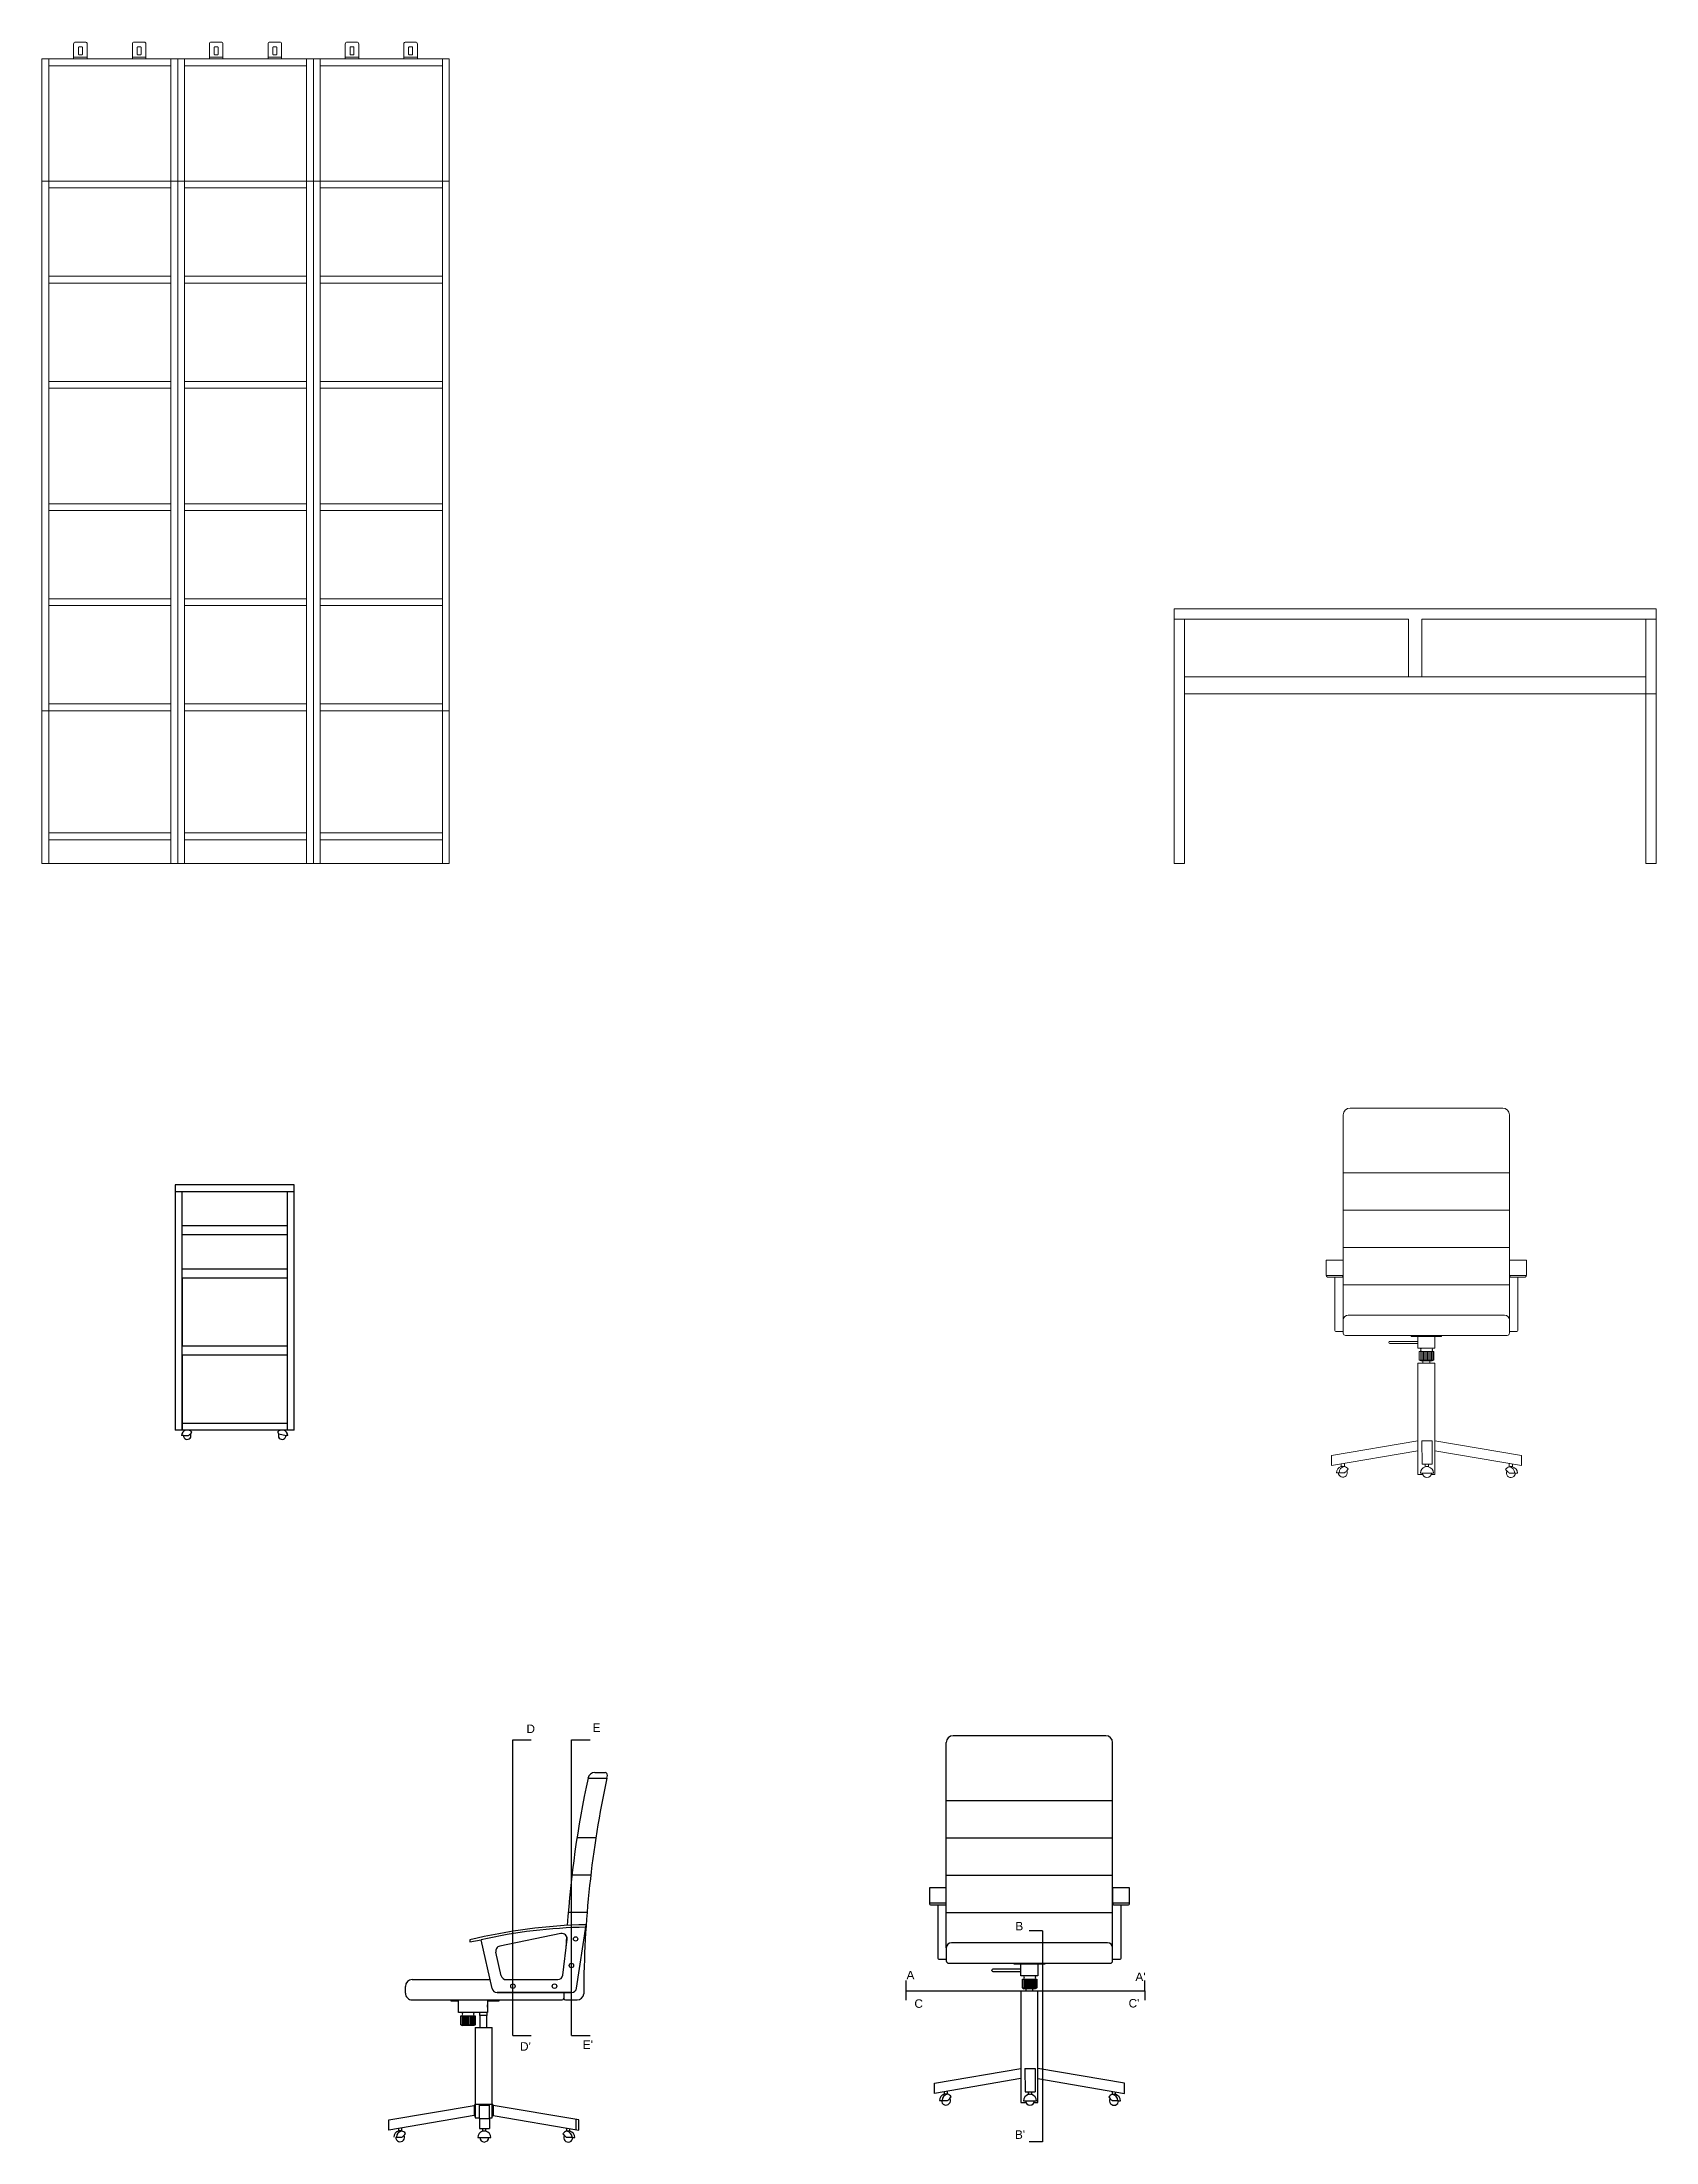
# Model space of a CAD drawing. Header units: millimetres. Extents: x 1212 to 3396, y 780 to 1892.
# Drawn here: x 1212 to 1687, y 1274 to 1892 of the extents above; entities that cross this region are included whole.
import ezdxf

# ---------------------------------------------------------------- set-up
doc = ezdxf.new("R2010")
doc.units = ezdxf.units.MM
doc.layers.add('A-FURN', color=2, linetype='Continuous', lineweight=18)
doc.styles.get("Standard").update_dxf_attribs({"font": 'arial.ttf'})

msp = doc.modelspace()

# ---------------------------------------------------------------- texts
at = {"char_height": 2.5, "attachment_point": 1}
for s, width, insert in [('D', 4.1581, (1354.41, 1396.61)), ('E', 5.2843, (1373.93, 1396.95)), ('B', 3.3782, (1498.52, 1338.46)), ('A', 12.5763, (1466.43, 1324.04)), ("A'", 7.7745, (1533.89, 1323.54)), ('C', 2.6376, (1468.76, 1315.66)), ("C'", 4.7477, (1531.89, 1315.75)), ("D'", 6.1741, (1352.52, 1303.03)), ("E'", 5.9941, (1371.01, 1303.54)), ("B'", 3.3782, (1498.39, 1277.05))]:
    msp.add_mtext_dynamic_manual_height_columns(s, width=width, gutter_width=12.5, heights=[0], dxfattribs=dict(at, insert=insert))

# ---------------------------------------------------------------- linework, layer by layer
for p, q in [((1285.92, 1555.62), (1250.92, 1555.62)), ((1250.92, 1555.62), (1250.92, 1483.37)), ((1250.92, 1553.62), (1285.92, 1553.62)), ((1252.92, 1483.37), (1252.92, 1553.62)), ((1283.92, 1553.62), (1283.92, 1483.33)), ((1285.92, 1483.37), (1285.92, 1555.62)), ((1252.92, 1543.62), (1283.92, 1543.62)), ((1283.92, 1540.87), (1252.92, 1540.87)), ((1252.92, 1530.87), (1283.92, 1530.87)), ((1283.92, 1528.12), (1252.92, 1528.12)), ((1252.92, 1528.12), (1252.92, 1508.12)), ((1252.92, 1508.12), (1283.92, 1508.12)), ((1283.92, 1505.37), (1252.92, 1505.37)), ((1252.92, 1505.37), (1252.92, 1483.37)), ((1252.92, 1485.37), (1283.92, 1485.37)), ((1285.92, 1483.37), (1250.92, 1483.37)), ((1253.29, 1481.75), (1252.78, 1481.75)), ((1253.29, 1481.75), (1254.83, 1481.75)), ((1281.43, 1482.28), (1283.56, 1481.75)), ((1284.07, 1481.75), (1283.56, 1481.75)), ((1350.42, 1304.95), (1350.42, 1392.09)), ((1350.42, 1392.09), (1355.79, 1392.09)), ((1367.68, 1304.95), (1367.68, 1392.09)), ((1367.68, 1392.09), (1373.21, 1392.09)), ((1525.17, 1393.29), (1480.17, 1393.29)), ((1478.17, 1330.8), (1478.17, 1391.29)), ((1527.17, 1330.86), (1527.17, 1391.29)), ((1372.57, 1380.8), (1372.58, 1380.88)), ((1372.57, 1380.8), (1378.12, 1380.8)), ((1374.54, 1382.46), (1377.58, 1382.46)), ((1378.12, 1380.8), (1378.27, 1381.63)), ((1478.17, 1374.19), (1527.17, 1374.19)), ((1369.34, 1363.35), (1374.89, 1363.35)), ((1478.17, 1363.19), (1527.17, 1363.19)), ((1367.84, 1352.35), (1373.39, 1352.35)), ((1478.17, 1352.19), (1527.17, 1352.19)), ((1478.17, 1343.97), (1473.17, 1343.97)), ((1478.17, 1348.47), (1475.67, 1348.47)), ((1475.67, 1343.47), (1475.67, 1327.77)), ((1532.17, 1344), (1527.17, 1343.97)), ((1529.67, 1327.77), (1529.67, 1343.47)), ((1366.74, 1341.35), (1372.29, 1341.35)), ((1369.2, 1318.97), (1372.01, 1337.6)), ((1478.17, 1341.19), (1527.17, 1341.19)), ((1337.77, 1332.6), (1341.11, 1333.22)), ((1344.28, 1318.84), (1341.11, 1333.22)), ((1364.59, 1335.02), (1346.56, 1331.33)), ((1365.14, 1322.77), (1366.38, 1333.37)), ((1366.25, 1334.18), (1366.07, 1330.77)), ((1478.17, 1330.8), (1478.17, 1326.99)), ((1525.67, 1332.3), (1479.67, 1332.3)), ((1506.49, 1335.8), (1502.61, 1335.8)), ((1506.49, 1335.8), (1506.49, 1273.72)), ((1527.17, 1327), (1527.17, 1330.8)), ((1346.99, 1322.61), (1345.41, 1329.53)), ((1475.97, 1327.47), (1478.17, 1327.47)), ((1478.87, 1326.29), (1526.47, 1326.3)), ((1491.58, 1324.19), (1491.58, 1324.26)), ((1500.17, 1324.56), (1491.88, 1324.56)), ((1527.17, 1327.47), (1529.37, 1327.47)), ((1318.75, 1317.48), (1318.75, 1319.48)), ((1320.75, 1321.48), (1343.7, 1321.48)), ((1348.46, 1321.45), (1363.65, 1321.45)), ((1466.24, 1318.15), (1466.24, 1315.36)), ((1491.88, 1323.89), (1500.17, 1323.89)), ((1500.17, 1318.15), (1500.17, 1285.29)), ((1500.17, 1318.15), (1505.17, 1318.15)), ((1500.59, 1321.61), (1504.83, 1321.61)), ((1500.59, 1319.01), (1504.83, 1319.01)), ((1500.59, 1319.01), (1501.02, 1318.77)), ((1500.99, 1321.61), (1500.99, 1319.01)), ((1501.39, 1321.61), (1501.39, 1319.01)), ((1501.67, 1318.15), (1501.67, 1318.77)), ((1501.79, 1321.61), (1501.79, 1319.01)), ((1502.19, 1321.61), (1502.19, 1319.01)), ((1502.59, 1321.61), (1502.59, 1319.01)), ((1502.99, 1321.61), (1502.99, 1319.01)), ((1503.39, 1321.61), (1503.39, 1319.01)), ((1503.67, 1318.15), (1503.67, 1318.77)), ((1503.79, 1321.61), (1503.79, 1319.01)), ((1504.19, 1321.61), (1504.19, 1319.01)), ((1504.83, 1319.01), (1504.4, 1318.77)), ((1504.59, 1321.61), (1504.59, 1319.01)), ((1505.17, 1285.29), (1505.17, 1318.15)), ((1536.69, 1318.15), (1536.69, 1315.36)), ((1320.76, 1315.48), (1364.9, 1315.49)), ((1332.26, 1315.1), (1332.26, 1315.48)), ((1334.39, 1315.1), (1332.26, 1315.1)), ((1346.23, 1315.11), (1342.95, 1315.11)), ((1342.95, 1313.37), (1342.95, 1314.04)), ((1367.71, 1317.66), (1345.75, 1317.66)), ((1345.75, 1317.66), (1367.71, 1317.66)), ((1346.23, 1315.49), (1346.23, 1315.11)), ((1365.4, 1317.66), (1365.4, 1315.99)), ((1365.9, 1315.49), (1369.32, 1315.49)), ((1335.08, 1310.8), (1339.31, 1310.8)), ((1335.08, 1308.19), (1339.31, 1308.19)), ((1335.08, 1308.19), (1335.5, 1307.95)), ((1335.48, 1310.8), (1335.48, 1308.19)), ((1335.88, 1310.8), (1335.88, 1308.19)), ((1336.28, 1310.8), (1336.28, 1308.19)), ((1336.68, 1310.8), (1336.68, 1308.19)), ((1337.08, 1310.8), (1337.08, 1308.19)), ((1337.48, 1310.8), (1337.48, 1308.19)), ((1337.88, 1310.8), (1337.88, 1308.19)), ((1338.28, 1310.8), (1338.28, 1308.19)), ((1338.68, 1310.8), (1338.68, 1308.19)), ((1339.31, 1308.19), (1338.89, 1307.95)), ((1339.08, 1310.8), (1339.08, 1308.19)), ((1339.32, 1307.33), (1339.32, 1280.73)), ((1339.32, 1307.33), (1344.32, 1307.33)), ((1340.73, 1310.85), (1340.57, 1311.02)), ((1340.73, 1307.33), (1340.73, 1310.85)), ((1342.73, 1310.85), (1340.73, 1310.85)), ((1342.88, 1311.02), (1342.73, 1310.85)), ((1342.73, 1307.33), (1342.73, 1310.85)), ((1344.32, 1280.73), (1344.32, 1307.33)), ((1350.42, 1304.95), (1355.79, 1304.95)), ((1367.68, 1304.95), (1373.21, 1304.95)), ((1501.33, 1295.29), (1501.4, 1288.4)), ((1501.33, 1295.29), (1504.33, 1295.29)), ((1504.33, 1295.29), (1504.4, 1288.4)), ((1477.56, 1288.45), (1477.56, 1287.68)), ((1478.55, 1287.68), (1478.55, 1288.62)), ((1501.4, 1288.4), (1504.4, 1288.4)), ((1502.34, 1288.4), (1502.34, 1287.61)), ((1503.33, 1287.61), (1503.33, 1288.4)), ((1527.09, 1288.57), (1527.09, 1287.61)), ((1528.08, 1287.61), (1528.08, 1288.4)), ((1339.32, 1284.79), (1338.99, 1284.41)), ((1338.99, 1284.41), (1338.99, 1281.41)), ((1338.99, 1281.41), (1339.32, 1281.15)), ((1339.32, 1284.79), (1344.32, 1284.81)), ((1339.32, 1280.73), (1340.52, 1280.73)), ((1340.55, 1284.48), (1343.52, 1284.48)), ((1340.55, 1280.58), (1340.55, 1284.48)), ((1343.52, 1280.58), (1343.52, 1284.48)), ((1343.52, 1280.73), (1344.32, 1280.73)), ((1344.32, 1284.81), (1344.65, 1284.42)), ((1344.65, 1281.42), (1344.32, 1281.16)), ((1344.65, 1284.42), (1344.65, 1281.42)), ((1476.14, 1285.84), (1476.74, 1285.84)), ((1476.74, 1285.84), (1478.53, 1285.84)), ((1500.17, 1285.29), (1501.6, 1285.29)), ((1500.92, 1285.76), (1501.51, 1285.76)), ((1501.51, 1285.76), (1504.15, 1285.76)), ((1504.06, 1285.29), (1505.17, 1285.29)), ((1504.15, 1285.76), (1504.74, 1285.76)), ((1528.9, 1285.76), (1527.11, 1285.76)), ((1528.9, 1285.76), (1529.5, 1285.76)), ((1315.89, 1275.02), (1317.68, 1275.02)), ((1316.71, 1277.63), (1316.71, 1276.86)), ((1317.7, 1276.86), (1317.7, 1277.8)), ((1340.07, 1274.94), (1340.67, 1274.94)), ((1340.55, 1280.58), (1340.55, 1277.58)), ((1340.55, 1280.58), (1343.52, 1280.58)), ((1340.55, 1277.58), (1343.55, 1277.58)), ((1340.67, 1274.94), (1343.3, 1274.94)), ((1341.49, 1277.58), (1341.49, 1276.79)), ((1342.48, 1276.79), (1342.48, 1277.58)), ((1343.3, 1274.94), (1343.9, 1274.94)), ((1343.52, 1280.58), (1343.52, 1277.58)), ((1366.24, 1277.75), (1366.24, 1276.79)), ((1368.06, 1274.94), (1366.26, 1274.94)), ((1367.23, 1276.79), (1367.23, 1277.58)), ((1368.06, 1274.94), (1368.65, 1274.94)), ((1369.03, 1277.28), (1369.03, 1280.28)), ((1369.03, 1277.28), (1369.03, 1280.28)), ((1506.49, 1273.72), (1502.61, 1273.72))]:
    msp.add_line(p, q)
for points in [[(1473.17, 1348.47), (1473.17, 1343.97, 0.414214), (1473.67, 1343.47), (1477.67, 1343.47, 0.414214), (1478.17, 1343.97), (1478.17, 1348.47)], [(1527.17, 1348.47), (1527.17, 1343.97, 0.414214), (1527.67, 1343.47), (1531.67, 1343.47, 0.414214), (1532.17, 1343.97), (1532.17, 1348.47)]]:
    msp.add_lwpolyline(points, format="xyb", close=True)
for points in [[(1498.17, 1326.3), (1507.17, 1326.3), (1507.17, 1325.98), (1498.17, 1325.98)], [(1334.39, 1315.48), (1342.95, 1315.49), (1342.95, 1311.74), (1334.39, 1311.74)], [(1340.57, 1311.74), (1340.57, 1311.02), (1342.88, 1311.02), (1342.88, 1311.74)]]:
    msp.add_lwpolyline(points, close=True)
for points in [[(1500.17, 1326.3), (1500.17, 1326.3), (1505.17, 1326.3), (1505.17, 1326.3)], [(1505.17, 1325.98), (1505.17, 1322.55), (1500.17, 1322.55), (1500.17, 1325.98)], [(1466.24, 1321.24), (1466.24, 1318.15), (1536.69, 1318.15), (1536.69, 1321.24)], [(1500.59, 1319.01), (1500.59, 1321.61)], [(1501.09, 1322.55), (1500.97, 1322.41), (1501.09, 1322.27), (1500.97, 1322.14), (1501.09, 1322.02), (1500.97, 1321.92), (1501.09, 1321.8), (1500.97, 1321.72), (1501.09, 1321.61)], [(1504.4, 1318.77), (1501.02, 1318.77)], [(1504.33, 1322.55), (1504.45, 1322.41), (1504.33, 1322.27), (1504.45, 1322.14), (1504.33, 1322.02), (1504.45, 1321.92), (1504.33, 1321.8), (1504.45, 1321.72), (1504.33, 1321.61)], [(1504.83, 1321.61), (1504.83, 1319.01)], [(1335.58, 1311.74), (1335.45, 1311.59), (1335.58, 1311.46), (1335.45, 1311.33), (1335.58, 1311.21), (1335.45, 1311.11), (1335.58, 1310.99), (1335.45, 1310.9), (1335.58, 1310.8)], [(1338.81, 1311.74), (1338.94, 1311.59), (1338.81, 1311.46), (1338.94, 1311.33), (1338.81, 1311.21), (1338.94, 1311.11), (1338.81, 1310.99), (1338.94, 1310.9), (1338.81, 1310.8)], [(1335.08, 1308.19), (1335.08, 1310.8)], [(1338.89, 1307.95), (1335.5, 1307.95)], [(1339.31, 1310.8), (1339.31, 1308.19)], [(1500.17, 1292.29), (1474.67, 1287.96), (1474.67, 1290.96), (1500.17, 1295.29)], [(1505.17, 1292.29), (1530.66, 1287.96), (1530.66, 1290.96), (1505.17, 1295.29)], [(1338.99, 1281.41), (1313.82, 1277.14), (1313.82, 1280.14), (1339.01, 1284.42)], [(1344.65, 1281.42), (1369.81, 1277.14), (1369.81, 1280.14), (1344.65, 1284.42)]]:
    msp.add_lwpolyline(points)
for centre in [(1368.91, 1333.44), (1367.68, 1325.62), (1350.42, 1319.54), (1362.69, 1319.54)]:
    msp.add_circle(centre, 0.652)
for centre, radius, start, end in [((1254.42, 1481.75), 1.64, 104.98823, 180), ((1254.42, 1481.75), 1.13, 180, 28.0642), ((1252.3, 1485.14), 4.23, 306.70088, 317.46796), ((1254.42, 1481.75), 1.64, 35.44899, 75.01177), ((1252.3, 1485.14), 4.23, 317.46796, 324.76314), ((1282.42, 1481.75), 1.64, 104.98823, 144.55101), ((1284.55, 1485.14), 4.23, 215.23686, 222.53204), ((1282.42, 1481.75), 1.13, 151.9358, 0), ((1282.42, 1481.75), 1.64, 0, 75.01177), ((1480.17, 1391.29), 2, 90, 180), ((1525.17, 1391.29), 2, 0, 90), ((1669.01, 1316.88), 303.26, 167.83368, 176.12049), ((1674.56, 1316.88), 303.26, 167.83368, 179.92565), ((1374.54, 1380.46), 2, 90, 167.67317), ((1377.58, 1381.76), 0.7, 349.74054, 90), ((1374.64, 1183.94), 153.69, 90.978, 103.87933), ((1374.64, 1183.23), 153.69, 91.01231, 102.61468), ((1338.13, 1332.87), 0.447, 143.24222, 216.75778), ((1346.87, 1329.87), 1.5, 102.03798, 192.91436), ((1364.89, 1333.55), 1.5, 353.35203, 101.55009), ((1479.67, 1330.8), 1.5, 90, 180), ((1525.67, 1330.8), 1.5, 0, 90), ((1475.97, 1327.77), 0.3, 180, 270), ((1478.87, 1326.99), 0.7, 180, 270.01408), ((1491.88, 1324.26), 0.3, 90, 180), ((1491.88, 1324.19), 0.3, 180, 270), ((1526.47, 1327), 0.7, 270.01408, 0), ((1529.37, 1327.77), 0.3, 270, 0), ((1320.75, 1319.48), 2, 90, 180), ((1345.75, 1319.16), 1.5, 192.43573, 270), ((1348.46, 1322.95), 1.5, 192.91436, 270), ((1363.65, 1322.95), 1.5, 270, 353.35203), ((1367.71, 1319.16), 1.5, 270, 352.53132), ((1320.75, 1317.48), 2, 180, 270.01408), ((1364.9, 1315.99), 0.5, 270.0135, 0), ((1365.9, 1315.99), 0.5, 180, 270), ((1369.32, 1317.49), 2, 270.01408, 353.87966), ((1478.06, 1285.84), 1.91, 104.98823, 180), ((1478.76, 1285.86), 1.83, 96.75194, 180.90336), ((1478.06, 1285.84), 1.91, 75.01177, 104.98823), ((1478.06, 1285.84), 1.91, 35.44899, 75.01177), ((1475.58, 1289.79), 4.93, 317.46796, 324.76314), ((1502.83, 1285.76), 1.91, 104.98823, 180), ((1502.83, 1285.76), 1.91, 75.01177, 104.98823), ((1502.83, 1285.76), 1.91, 0, 75.01177), ((1527.59, 1285.76), 1.91, 104.98823, 144.55101), ((1530.06, 1289.72), 4.93, 215.23686, 222.53204), ((1527.59, 1285.76), 1.91, 75.01177, 104.98823), ((1526.88, 1285.79), 1.83, 359.09664, 83.24806), ((1527.59, 1285.76), 1.91, 0, 75.01177), ((1478.06, 1285.84), 1.32, 180, 28.0642), ((1475.58, 1289.79), 4.93, 306.70088, 317.46796), ((1502.83, 1285.76), 1.32, 180, 0), ((1527.59, 1285.76), 1.32, 151.9358, 0), ((1530.06, 1289.72), 4.93, 222.53204, 233.29912), ((1317.21, 1275.02), 1.91, 104.98823, 180), ((1317.21, 1275.02), 1.32, 180, 28.0642), ((1317.92, 1275.05), 1.83, 96.75194, 180.90336), ((1317.21, 1275.02), 1.91, 75.01177, 104.98823), ((1314.74, 1278.97), 4.93, 306.70088, 317.46796), ((1317.21, 1275.02), 1.91, 35.44899, 75.01177), ((1314.74, 1278.97), 4.93, 317.46796, 324.76314), ((1341.98, 1274.94), 1.91, 104.98823, 180), ((1341.98, 1274.94), 1.32, 180, 0), ((1341.98, 1274.94), 1.91, 75.01177, 104.98823), ((1341.98, 1274.94), 1.91, 0, 75.01177), ((1366.74, 1274.94), 1.91, 104.98823, 144.55101), ((1369.21, 1278.9), 4.93, 215.23686, 222.53204), ((1366.74, 1274.94), 1.32, 151.9358, 0), ((1369.21, 1278.9), 4.93, 222.53204, 233.29912), ((1366.74, 1274.94), 1.91, 75.01177, 104.98823), ((1366.03, 1274.97), 1.83, 359.09664, 83.24806), ((1366.74, 1274.94), 1.91, 0, 75.01177)]:
    msp.add_arc(centre, radius, start, end)
at = {"layer": 'A-FURN'}
for p, q in [((1211.63, 1650.26), (1211.63, 1887.26)), ((1211.63, 1887.26), (1331.63, 1887.26)), ((1213.63, 1887.26), (1213.63, 1650.26)), ((1220.96, 1887.26), (1220.96, 1891.66)), ((1220.96, 1887.76), (1224.96, 1887.76)), ((1221.56, 1892.26), (1224.36, 1892.26)), ((1224.96, 1891.66), (1224.96, 1887.26)), ((1238.26, 1887.26), (1238.26, 1891.66)), ((1238.26, 1887.76), (1242.26, 1887.76)), ((1238.86, 1892.26), (1241.66, 1892.26)), ((1242.26, 1891.66), (1242.26, 1887.26)), ((1249.63, 1887.26), (1249.63, 1650.26)), ((1251.63, 1650.26), (1251.63, 1887.26)), ((1251.63, 1887.26), (1253.63, 1887.26)), ((1253.63, 1887.26), (1253.63, 1650.26)), ((1260.97, 1887.26), (1260.97, 1891.66)), ((1260.97, 1887.76), (1264.96, 1887.76)), ((1261.57, 1892.26), (1264.36, 1892.26)), ((1264.96, 1891.66), (1264.96, 1887.26)), ((1278.26, 1887.26), (1278.26, 1891.66)), ((1278.26, 1887.76), (1282.26, 1887.76)), ((1278.86, 1892.26), (1281.66, 1892.26)), ((1282.26, 1891.66), (1282.26, 1887.26)), ((1289.63, 1650.26), (1289.63, 1887.26)), ((1289.63, 1887.26), (1291.63, 1887.26)), ((1291.63, 1887.26), (1291.63, 1650.26)), ((1293.63, 1650.26), (1293.63, 1887.26)), ((1300.99, 1887.26), (1300.99, 1891.66)), ((1300.99, 1887.76), (1304.99, 1887.76)), ((1301.59, 1892.26), (1304.39, 1892.26)), ((1304.99, 1891.66), (1304.99, 1887.26)), ((1318.27, 1887.26), (1318.27, 1891.66)), ((1318.27, 1887.76), (1322.27, 1887.76)), ((1318.87, 1892.26), (1321.67, 1892.26)), ((1322.27, 1891.66), (1322.27, 1887.26)), ((1329.63, 1887.26), (1329.63, 1650.26)), ((1331.63, 1887.26), (1331.63, 1650.26)), ((1213.63, 1885.26), (1249.63, 1885.26)), ((1253.63, 1885.26), (1289.63, 1885.26)), ((1293.63, 1885.26), (1329.63, 1885.26)), ((1211.63, 1851.26), (1331.63, 1851.26)), ((1213.63, 1849.26), (1249.63, 1849.26)), ((1253.63, 1849.26), (1289.63, 1849.26)), ((1293.63, 1849.26), (1329.63, 1849.26)), ((1213.63, 1823.26), (1249.63, 1823.26)), ((1213.63, 1821.26), (1249.63, 1821.26)), ((1253.63, 1823.26), (1289.63, 1823.26)), ((1253.63, 1821.26), (1289.63, 1821.26)), ((1293.63, 1823.26), (1329.63, 1823.26)), ((1293.63, 1821.26), (1329.63, 1821.26)), ((1329.63, 1821.26), (1329.63, 1790.26)), ((1213.63, 1792.26), (1249.63, 1792.26)), ((1249.63, 1790.26), (1213.63, 1790.26)), ((1213.63, 1790.26), (1213.63, 1754.26)), ((1253.63, 1792.26), (1289.63, 1792.26)), ((1289.63, 1790.26), (1253.63, 1790.26)), ((1293.63, 1792.26), (1329.63, 1792.26)), ((1329.63, 1790.26), (1293.63, 1790.26)), ((1213.63, 1754.26), (1213.63, 1756.26)), ((1213.63, 1756.26), (1249.63, 1756.26)), ((1213.63, 1754.26), (1249.63, 1754.26)), ((1253.63, 1756.26), (1289.63, 1756.26)), ((1253.63, 1754.26), (1289.63, 1754.26)), ((1293.63, 1756.26), (1329.63, 1756.26)), ((1293.63, 1754.26), (1329.63, 1754.26)), ((1213.63, 1726.26), (1213.63, 1728.26)), ((1213.63, 1728.26), (1249.63, 1728.26)), ((1249.63, 1726.26), (1213.63, 1726.26)), ((1213.63, 1726.26), (1213.63, 1695.26)), ((1253.63, 1728.26), (1289.63, 1728.26)), ((1289.63, 1726.26), (1253.63, 1726.26)), ((1293.63, 1728.26), (1329.63, 1728.26)), ((1329.63, 1726.26), (1293.63, 1726.26)), ((1545.34, 1650.26), (1545.34, 1725.26)), ((1545.34, 1725.26), (1687.34, 1725.26)), ((1545.34, 1722.26), (1614.34, 1722.26)), ((1548.34, 1705.26), (1548.34, 1722.26)), ((1614.34, 1722.26), (1614.34, 1705.26)), ((1618.34, 1722.26), (1687.34, 1722.26)), ((1618.34, 1722.26), (1618.34, 1705.26)), ((1684.34, 1705.26), (1684.34, 1722.26)), ((1687.34, 1725.26), (1687.34, 1650.26)), ((1548.34, 1705.26), (1548.34, 1650.26)), ((1548.34, 1705.26), (1684.34, 1705.26)), ((1684.34, 1705.26), (1684.34, 1650.26)), ((1249.63, 1695.26), (1211.63, 1695.26)), ((1213.63, 1695.26), (1213.63, 1697.26)), ((1213.63, 1697.26), (1249.63, 1697.26)), ((1253.63, 1697.26), (1289.63, 1697.26)), ((1289.63, 1695.26), (1253.63, 1695.26)), ((1293.63, 1697.26), (1329.63, 1697.26)), ((1331.63, 1695.26), (1293.63, 1695.26)), ((1548.34, 1700.26), (1684.34, 1700.26)), ((1684.34, 1700.26), (1687.34, 1700.26)), ((1213.63, 1659.26), (1249.63, 1659.26)), ((1253.63, 1659.26), (1289.63, 1659.26)), ((1293.63, 1659.26), (1329.63, 1659.26)), ((1213.63, 1657.26), (1249.63, 1657.26)), ((1253.63, 1657.26), (1289.63, 1657.26)), ((1293.63, 1657.26), (1329.63, 1657.26)), ((1331.63, 1650.26), (1211.63, 1650.26)), ((1249.63, 1650.26), (1251.63, 1650.26)), ((1291.63, 1650.26), (1293.63, 1650.26)), ((1548.34, 1650.26), (1545.34, 1650.26)), ((1684.34, 1650.26), (1687.34, 1650.26)), ((1642.15, 1578.22), (1597.15, 1578.22)), ((1595.15, 1515.74), (1595.15, 1576.22)), ((1644.15, 1515.79), (1644.15, 1576.22)), ((1595.15, 1559.12), (1644.15, 1559.12)), ((1595.15, 1548.12), (1644.15, 1548.12)), ((1595.15, 1537.12), (1644.15, 1537.12)), ((1595.15, 1528.9), (1590.15, 1528.9)), ((1595.15, 1533.4), (1592.65, 1533.4)), ((1592.65, 1528.4), (1592.65, 1512.7)), ((1649.15, 1528.93), (1644.15, 1528.9)), ((1646.65, 1512.7), (1646.65, 1528.4)), ((1595.15, 1526.12), (1644.15, 1526.12)), ((1595.15, 1515.74), (1595.15, 1511.92)), ((1642.65, 1517.24), (1596.65, 1517.24)), ((1644.15, 1511.94), (1644.15, 1515.74)), ((1592.95, 1512.4), (1595.15, 1512.4)), ((1595.85, 1511.22), (1643.45, 1511.24)), ((1617.15, 1509.49), (1608.86, 1509.49)), ((1644.15, 1512.4), (1646.35, 1512.4)), ((1608.56, 1509.12), (1608.56, 1509.19)), ((1608.86, 1508.82), (1617.15, 1508.82)), ((1617.58, 1506.54), (1621.82, 1506.54)), ((1617.58, 1503.94), (1621.82, 1503.94)), ((1617.58, 1503.94), (1618, 1503.7)), ((1617.98, 1506.54), (1617.98, 1503.94)), ((1618.38, 1506.54), (1618.38, 1503.94)), ((1618.65, 1503.08), (1618.65, 1503.7)), ((1618.78, 1506.54), (1618.78, 1503.94)), ((1619.18, 1506.54), (1619.18, 1503.94)), ((1619.58, 1506.54), (1619.58, 1503.94)), ((1619.98, 1506.54), (1619.98, 1503.94)), ((1620.38, 1506.54), (1620.38, 1503.94)), ((1620.65, 1503.08), (1620.65, 1503.7)), ((1620.78, 1506.54), (1620.78, 1503.94)), ((1621.18, 1506.54), (1621.18, 1503.94)), ((1621.82, 1503.94), (1621.39, 1503.7)), ((1621.58, 1506.54), (1621.58, 1503.94)), ((1617.15, 1503.08), (1617.15, 1470.22)), ((1617.15, 1503.08), (1622.15, 1503.08)), ((1622.15, 1470.22), (1622.15, 1503.08)), ((1618.32, 1480.23), (1618.38, 1473.33)), ((1618.32, 1480.23), (1621.32, 1480.23)), ((1621.32, 1480.23), (1621.38, 1473.33)), ((1594.55, 1473.38), (1594.55, 1472.61)), ((1595.53, 1472.61), (1595.53, 1473.55)), ((1618.38, 1473.33), (1621.38, 1473.33)), ((1619.32, 1473.33), (1619.32, 1472.54)), ((1620.31, 1472.54), (1620.31, 1473.33)), ((1644.08, 1473.5), (1644.08, 1472.54)), ((1645.06, 1472.54), (1645.06, 1473.33)), ((1593.13, 1470.77), (1593.72, 1470.77)), ((1593.72, 1470.77), (1595.52, 1470.77)), ((1617.15, 1470.22), (1618.58, 1470.22)), ((1617.9, 1470.69), (1618.5, 1470.69)), ((1618.5, 1470.69), (1621.14, 1470.69)), ((1621.05, 1470.22), (1622.15, 1470.22)), ((1621.14, 1470.69), (1621.73, 1470.69)), ((1645.89, 1470.69), (1644.09, 1470.69)), ((1645.89, 1470.69), (1646.48, 1470.69))]:
    msp.add_line(p, q, dxfattribs=at)
for points in [[(1222.59, 1890.84), (1223.35, 1890.84, -0.414214), (1223.55, 1890.64), (1223.55, 1888.69, -0.414214), (1223.35, 1888.49), (1222.59, 1888.49, -0.414214), (1222.39, 1888.69), (1222.39, 1890.64, -0.414214)], [(1239.9, 1890.84), (1240.66, 1890.84, -0.414214), (1240.86, 1890.64), (1240.86, 1888.69, -0.414214), (1240.66, 1888.49), (1239.9, 1888.49, -0.414214), (1239.7, 1888.69), (1239.7, 1890.64, -0.414214)], [(1262.6, 1890.84), (1263.36, 1890.84, -0.414214), (1263.56, 1890.64), (1263.56, 1888.69, -0.414214), (1263.36, 1888.49), (1262.6, 1888.49, -0.414214), (1262.4, 1888.69), (1262.4, 1890.64, -0.414214)], [(1279.89, 1890.84), (1280.65, 1890.84, -0.414214), (1280.85, 1890.64), (1280.85, 1888.69, -0.414214), (1280.65, 1888.49), (1279.89, 1888.49, -0.414214), (1279.69, 1888.69), (1279.69, 1890.64, -0.414214)], [(1302.62, 1890.84), (1303.38, 1890.84, -0.414214), (1303.58, 1890.64), (1303.58, 1888.69, -0.414214), (1303.38, 1888.49), (1302.62, 1888.49, -0.414214), (1302.42, 1888.69), (1302.42, 1890.64, -0.414214)], [(1319.9, 1890.84), (1320.66, 1890.84, -0.414214), (1320.86, 1890.64), (1320.86, 1888.69, -0.414214), (1320.66, 1888.49), (1319.9, 1888.49, -0.414214), (1319.7, 1888.69), (1319.7, 1890.64, -0.414214)], [(1590.15, 1533.4), (1590.15, 1528.9, 0.414214), (1590.65, 1528.4), (1594.65, 1528.4, 0.414214), (1595.15, 1528.9), (1595.15, 1533.4)], [(1644.15, 1533.4), (1644.15, 1528.9, 0.414214), (1644.65, 1528.4), (1648.65, 1528.4, 0.414214), (1649.15, 1528.9), (1649.15, 1533.4)]]:
    msp.add_lwpolyline(points, format="xyb", close=True, dxfattribs=at)
msp.add_lwpolyline([(1615.15, 1511.23), (1624.15, 1511.23), (1624.15, 1510.91), (1615.15, 1510.91)], close=True, dxfattribs=at)
for points in [[(1617.15, 1511.23), (1617.15, 1511.23), (1622.15, 1511.23), (1622.15, 1511.23)], [(1622.15, 1510.91), (1622.15, 1507.49), (1617.15, 1507.49), (1617.15, 1510.91)], [(1617.58, 1503.94), (1617.58, 1506.54)], [(1618.08, 1507.49), (1617.95, 1507.34), (1618.08, 1507.2), (1617.95, 1507.08), (1618.08, 1506.96), (1617.95, 1506.85), (1618.08, 1506.73), (1617.95, 1506.65), (1618.08, 1506.54)], [(1621.39, 1503.7), (1618, 1503.7)], [(1621.32, 1507.49), (1621.44, 1507.34), (1621.32, 1507.2), (1621.44, 1507.08), (1621.32, 1506.96), (1621.44, 1506.85), (1621.32, 1506.73), (1621.44, 1506.65), (1621.32, 1506.54)], [(1621.82, 1506.54), (1621.82, 1503.94)], [(1617.15, 1477.23), (1591.66, 1472.89), (1591.66, 1475.89), (1617.15, 1480.23)], [(1622.15, 1477.23), (1647.65, 1472.89), (1647.65, 1475.89), (1622.15, 1480.23)]]:
    msp.add_lwpolyline(points, dxfattribs=at)
for centre, radius, start, end in [((1221.56, 1891.66), 0.6, 90, 180), ((1224.36, 1891.66), 0.6, 0, 90), ((1238.86, 1891.66), 0.6, 90, 180), ((1241.66, 1891.66), 0.6, 0, 90), ((1261.57, 1891.66), 0.6, 90, 180), ((1264.36, 1891.66), 0.6, 0, 90), ((1278.86, 1891.66), 0.6, 90, 180), ((1281.66, 1891.66), 0.6, 0, 90), ((1301.59, 1891.66), 0.6, 90, 180), ((1304.39, 1891.66), 0.6, 0, 90), ((1318.87, 1891.66), 0.6, 90, 180), ((1321.67, 1891.66), 0.6, 0, 90), ((1597.15, 1576.22), 2, 90, 180), ((1642.15, 1576.22), 2, 0, 90), ((1596.65, 1515.74), 1.5, 90, 180), ((1642.65, 1515.74), 1.5, 0, 90), ((1592.95, 1512.7), 0.3, 180, 270), ((1595.85, 1511.92), 0.7, 180, 270.01408), ((1608.86, 1509.19), 0.3, 90, 180), ((1643.45, 1511.94), 0.7, 270.01408, 0), ((1646.35, 1512.7), 0.3, 270, 0), ((1608.86, 1509.12), 0.3, 180, 270), ((1595.04, 1470.77), 1.91, 104.98823, 180), ((1595.75, 1470.8), 1.83, 96.75194, 180.90336), ((1595.04, 1470.77), 1.91, 75.01177, 104.98823), ((1595.04, 1470.77), 1.91, 35.44899, 75.01177), ((1619.82, 1470.69), 1.91, 104.98823, 180), ((1619.82, 1470.69), 1.91, 75.01177, 104.98823), ((1619.82, 1470.69), 1.91, 0, 75.01177), ((1644.57, 1470.69), 1.91, 104.98823, 144.55101), ((1644.57, 1470.69), 1.91, 75.01177, 104.98823), ((1643.86, 1470.72), 1.83, 359.09664, 83.24806), ((1644.57, 1470.69), 1.91, 0, 75.01177), ((1595.04, 1470.77), 1.32, 180, 28.0642), ((1592.57, 1474.72), 4.93, 306.70088, 317.46796), ((1592.57, 1474.72), 4.93, 317.46796, 324.76314), ((1619.82, 1470.69), 1.32, 180, 0), ((1647.04, 1474.65), 4.93, 215.23686, 222.53204), ((1644.57, 1470.69), 1.32, 151.9358, 0), ((1647.04, 1474.65), 4.93, 222.53204, 233.29912)]:
    msp.add_arc(centre, radius, start, end, dxfattribs=at)

msp.set_redraw_order([(e.dxf.handle, doc.entitydb.next_handle()) for e in msp.query("TEXT MTEXT ATTDEF DIMENSION ARC_DIMENSION")])  # texts and dimensions are drawn at this point

doc.saveas('drawing.dxf')
